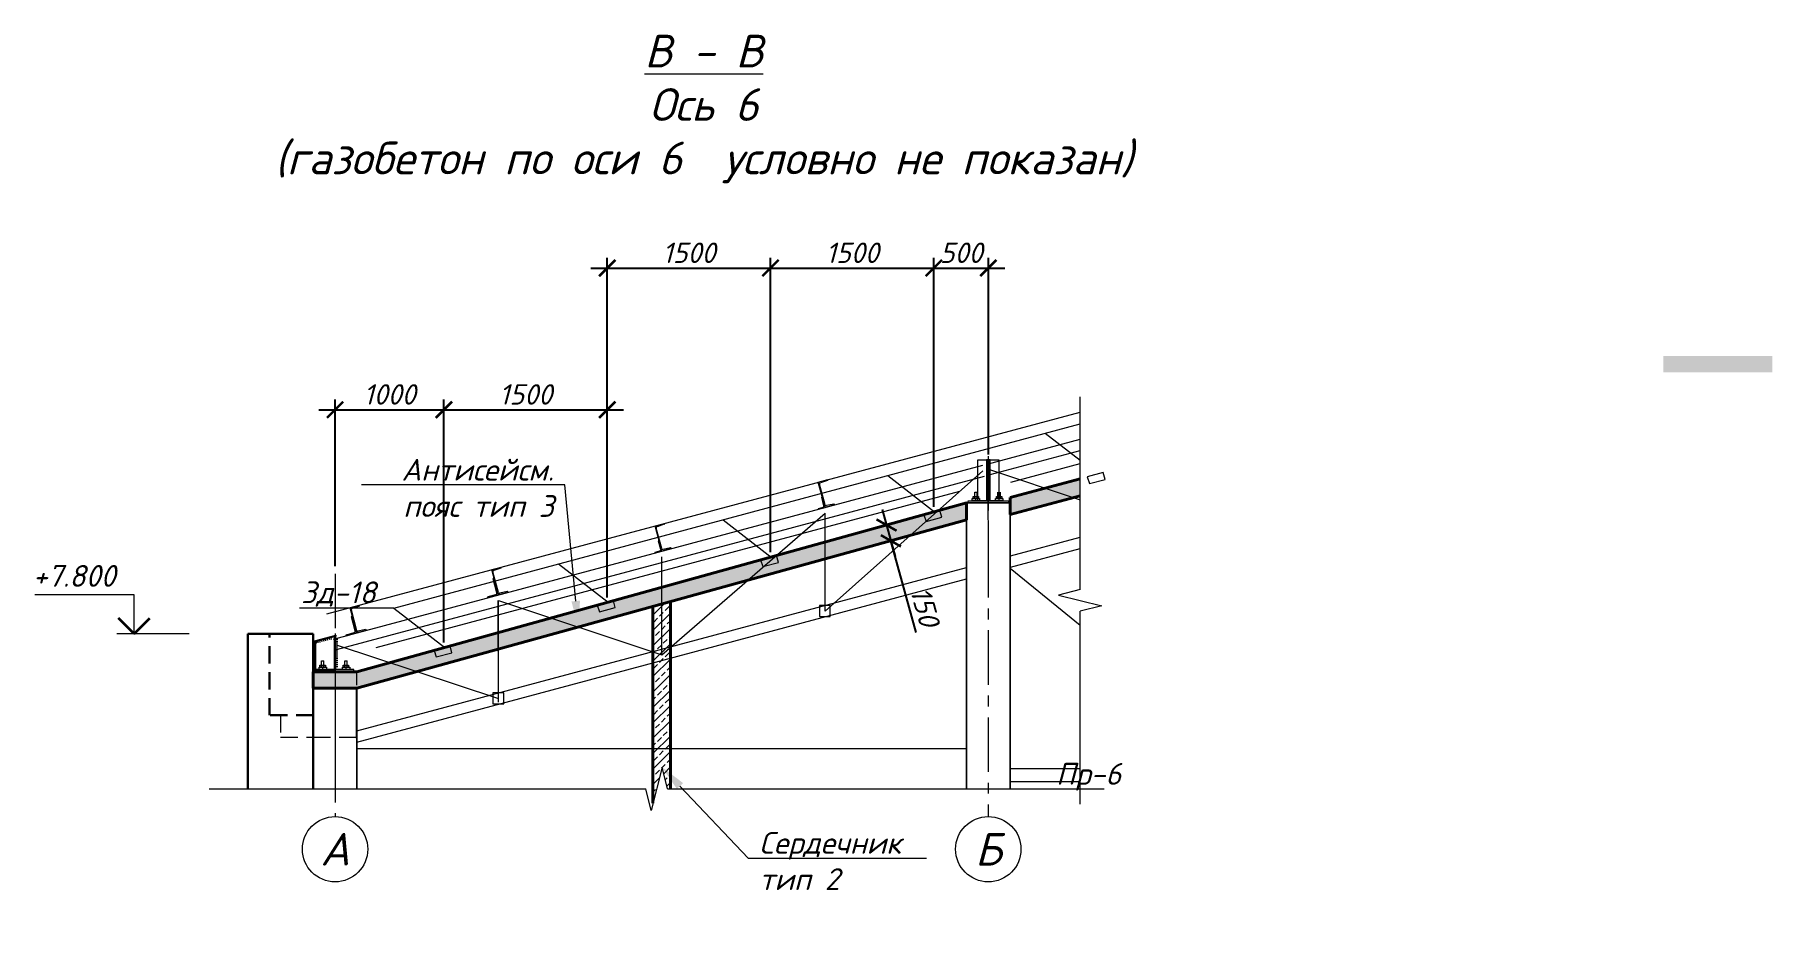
# Model space of a CAD drawing. Header units: millimetres. Extents: x -36573 to 311597, y -155058 to 0.
# Drawn here: x 210671 to 226630, y -75266 to -67014 of the extents above; entities that cross this region are included whole.
import ezdxf
from ezdxf import colors
from ezdxf.entities.mleader import LeaderData, LeaderLine
from ezdxf.math import Vec2, Vec3

# ---------------------------------------------------------------- set-up
doc = ezdxf.new("R2010")
doc.units = ezdxf.units.MM
doc.header["$MEASUREMENT"] = 0
for name, pattern in [('CENTERX2', [4, 2.5, -0.5, 0.5, -0.5]), ('Double Dashed', [1797.222233, 1325, -211.666656, 63.333344, -197.222233]), ('HIDDEN2', [4.7625, 3.175, -1.5875])]:
    doc.linetypes.add(name, pattern=pattern)
doc.layers.get('0').update_dxf_attribs({"lineweight": 5})
doc.layers.add('#Hatch', color=7, linetype='Continuous', lineweight=5, true_color=0xadadad)
doc.layers.add('#Каркас', color=7, linetype='Continuous', lineweight=5, true_color=0x757575)
for name, color, linetype, lineweight in [('#Бетон', 10, 'Continuous', 15), ('#Бетон монолитные пояса', 34, 'Continuous', 35), ('#Бетон сердечники', 12, 'Continuous', 40), ('#Выноски', 7, 'Continuous', 15), ('#Газобетон', 152, 'Continuous', 35), ('#размеры', 7, 'Continuous', 5), ('k_ Осевая', 8, 'CENTERX2', 9), ('Линия пунктир', 190, 'HIDDEN2', 9), ('Линия Тонкая', 252, 'Continuous', 9), ('подп стены Инжзащита_Ном._пера__99', 7, 'Continuous', 40), ('сварка', 7, 'Continuous', 13), ('текст_Ном._пера__1', 7, 'Continuous', 0), ('чертеж_Ном._пера__96', 7, 'Continuous', 13), ('чертеж_Ном._пера__98', 7, 'Continuous', 35), ('Штриховка', 7, 'Continuous', 9)]:
    doc.layers.add(name, color=color, linetype=linetype, lineweight=lineweight)
doc.layers.add('#стены наруж', color=7, linetype='Continuous')
doc.styles.add('STEP PR', font='isocpeui.ttf')
doc.dimstyles.new('SPDS', dxfattribs={"dimscale": 10, "dimtxt": 2.5, "dimasz": 2, "dimexe": 1.25, "dimexo": 0.625, "dimtad": 1, "dimdec": 0, "dimrnd": 0.001, "dimtxsty": 'STEP PR', "dimblk": 'ARCHTICK', "dimcen": 2.5, "dimdle": 2, "dimclrd": 256, "dimclre": 256, "dimclrt": 7, "dimadec": 0, "dimazin": 2, "dimtfac": 0.75, "dimtdec": 0, "dimtmove": 1, "dimatfit": 3, "dimfxl": 1, "dimtolj": 1, "dimarcsym": 1})
pattern_1 = [(45, (51388.36, 0), (-70.71068, 70.71068), []), (45, (51459.07, 0), (-70.71068, 70.71068), [50, -25])]

msp = doc.modelspace()

# ---------------------------------------------------------------- texts
at = {"layer": '#Выноски', "char_height": 200, "attachment_point": 7, "style": 'STEP PR'}
for s, insert in [('Зд-18', (213117.63777, -72266.67396)), ('Пр-6', (220052.22378, -73956.45189))]:
    msp.add_mtext(s, dxfattribs=dict(at, insert=insert))
at = {"layer": 'k_ Осевая', "color": 1, "linetype": 'ByBlock', "char_height": 300, "width": 484.8732214, "attachment_point": 5, "style": 'STEP PR'}
for s, insert in [('А', (213429.80754, -74494.48111)), ('Б', (219429.80754, -74494.48111))]:
    msp.add_mtext(s, dxfattribs=dict(at, insert=insert))
at = {"layer": 'подп стены Инжзащита_Ном._пера__99', "style": 'STEP PR'}
msp.add_text('+7.800', height=200, dxfattribs=at).set_placement((210652.70287, -72083.97113))
at = {"layer": 'текст_Ном._пера__1', "linetype": 'Continuous', "insert": (216816.26934, -67695.53107), "char_height": 300, "width": 11019.5755698, "attachment_point": 5, "line_spacing_factor": 0.981818, "style": 'STEP PR'}
msp.add_mtext('\\A1;{\\fISOCPEUR|b1|i1|c204|p34;\\LВ - В\\P\\A0;\\lОсь 6\\H1.3636x; \\H0.73333x;\\P(газобетон по оси 6  условно не показан)\\H1.3487x; }', dxfattribs=at)

# ---------------------------------------------------------------- blocks, each defined once
blk = doc.blocks.new('*U815')
for p, q in [((0, 0), (0, 240)), ((0, 240), (90, 240)), ((6, 22), (6, 218)), ((86, 232), (16, 228)), ((90, 240), (90, 236)), ((90, 0), (0, 0)), ((86, 8), (16, 12)), ((90, 4), (90, 0))]:
    blk.add_line(p, q)
for centre, radius, start, end in [((16, 218), 10.5, 92.7024, 180), ((86, 236), 4, 272.7024, 360), ((16, 22), 10.5, 180, 267.2976), ((86, 4), 4, 0, 87.2976)]:
    blk.add_arc(centre, radius, start, end)
blk = doc.blocks.new('*U814')
at = {"color": 0, "linetype": 'ByBlock', "lineweight": -2}
for p, q in [((0, 160), (-5, 160)), ((0, 0), (0, 160)), ((-100, 0), (-100, 5)), ((-100, 0), (0, 0)), ((-96, 9), (-22, 9)), ((-9, 22), (-9, 156))]:
    blk.add_line(p, q, dxfattribs=at)
for centre, radius, start, end in [((-5, 156), 4.3, 89.045, 179.9778), ((-96, 5), 4.3, 90, 180), ((-22, 22), 13, 270, 0)]:
    blk.add_arc(centre, radius, start, end, dxfattribs=at)
blk = doc.blocks.new('*U813')
at = {"color": 0, "linetype": 'ByBlock', "lineweight": -2}
for p, q in [((-63, 0), (-63, 3)), ((-63, 0), (0, 0)), ((-60, 6), (-16, 6)), ((-6, 16), (-6, 97)), ((0, 100), (-3, 100)), ((0, 0), (0, 100))]:
    blk.add_line(p, q, dxfattribs=at)
for centre, radius, start, end in [((-60, 3), 3.3, 90, 180), ((-16, 16), 10, 270, 0), ((-3, 97), 3.3, 89.045, 179.9778)]:
    blk.add_arc(centre, radius, start, end, dxfattribs=at)
blk = doc.blocks.new('*U824')
for points in [[(0, -0.5), (0, 0.5)], [(1, -0.5), (1, 0.5)], [(2, -0.5), (2, 0.5)], [(3, -0.5), (3, 0.5)], [(4, -0.5), (4, 0.5)], [(5, -0.5), (5, 0.5)], [(6, -0.5), (6, 0.5)], [(7, -0.5), (7, 0.5)], [(8, -0.5), (8, 0.5)], [(9, -0.5), (9, 0.5)], [(10, -0.5), (10, 0.5)], [(11, -0.5), (11, 0.5)], [(12, -0.5), (12, 0.5)], [(13, -0.5), (13, 0.5)], [(14, -0.5), (14, 0.5)]]:
    blk.add_lwpolyline(points)
blk = doc.blocks.new('*U806')
for points in [[(0, -0.5), (0, 0.5)], [(1, -0.5), (1, 0.5)], [(2, -0.5), (2, 0.5)], [(3, -0.5), (3, 0.5)], [(4, -0.5), (4, 0.5)], [(5, -0.5), (5, 0.5)], [(6, -0.5), (6, 0.5)], [(7, -0.5), (7, 0.5)]]:
    blk.add_lwpolyline(points)
blk = doc.blocks.new('_ArchTick')
at = {"color": 0, "linetype": 'ByBlock', "const_width": 0.15}
blk.add_lwpolyline([(-0.5, -0.5), (0.5, 0.5)], dxfattribs=at)
blk = doc.blocks.new('*D1034')
at = {"layer": '#размеры', "lineweight": -2, "transparency": 16777216}
for p, q in [((218350, -71557), (218585, -71492)), ((218455, -71373), (218575, -71806)), ((218390, -71702), (218625, -71637)), ((218768, -72505), (218535, -71662))]:
    blk.add_line(p, q, dxfattribs=at)
at = {"layer": 'Defpoints', "color": 0, "transparency": 16777216}
for p in [(218305, -71570), (218345, -71714), (218535, -71662)]:
    blk.add_point(p, dxfattribs=at)
at = {"layer": '#размеры', "lineweight": -2, "transparency": 16777216, "xscale": 150, "yscale": 150, "zscale": 150}
for p, rotation in [((218495, -71517), 105.4705373102723), ((218535, -71662), 285.4705373102723)]:
    blk.add_blockref('_ArchTick', p, dxfattribs=dict(at, rotation=rotation))
at = {"layer": '#размеры', "color": 7, "lineweight": 5, "transparency": 16777216, "insert": (218848, -72266), "char_height": 187.5, "attachment_point": 5, "rotation": 285.4705, "style": 'STEP PR'}
blk.add_mtext('\\A1;150', dxfattribs=at)
blk = doc.blocks.new('*D1042')
at = {"layer": '#размеры', "lineweight": -2, "transparency": 16777216}
for p, q in [((213430, -71895), (213430, -70364)), ((214430, -72596), (214430, -70364)), ((213280, -70458), (214580, -70458))]:
    blk.add_line(p, q, dxfattribs=at)
at = {"layer": 'Defpoints', "color": 0, "transparency": 16777216}
for p in [(214430, -70458), (213430, -71942), (214430, -72643)]:
    blk.add_point(p, dxfattribs=at)
at = {"layer": '#размеры', "lineweight": -2, "transparency": 16777216, "xscale": 150, "yscale": 150, "zscale": 150, "rotation": 180}
blk.add_blockref('_ArchTick', (213430, -70458), dxfattribs=at)
at = {"layer": '#размеры', "lineweight": -2, "transparency": 16777216, "xscale": 150, "yscale": 150, "zscale": 150}
blk.add_blockref('_ArchTick', (214430, -70458), dxfattribs=at)
at = {"layer": '#размеры', "color": 7, "lineweight": 5, "transparency": 16777216, "insert": (213930, -70317), "char_height": 187.5, "attachment_point": 5, "style": 'STEP PR'}
blk.add_mtext('\\A1;1000', dxfattribs=at)
blk = doc.blocks.new('*D1043')
at = {"layer": '#размеры', "lineweight": -2, "transparency": 16777216}
for p, q in [((214430, -72596), (214430, -70364)), ((215930, -72181), (215930, -70364)), ((214280, -70458), (216080, -70458))]:
    blk.add_line(p, q, dxfattribs=at)
at = {"layer": 'Defpoints', "color": 0, "transparency": 16777216}
for p in [(215930, -70458), (215930, -72228), (214430, -72643)]:
    blk.add_point(p, dxfattribs=at)
at = {"layer": '#размеры', "lineweight": -2, "transparency": 16777216, "xscale": 150, "yscale": 150, "zscale": 150, "rotation": 180}
blk.add_blockref('_ArchTick', (214430, -70458), dxfattribs=at)
at = {"layer": '#размеры', "lineweight": -2, "transparency": 16777216, "xscale": 150, "yscale": 150, "zscale": 150}
blk.add_blockref('_ArchTick', (215930, -70458), dxfattribs=at)
at = {"layer": '#размеры', "color": 7, "lineweight": 5, "transparency": 16777216, "insert": (215180, -70317), "char_height": 187.5, "attachment_point": 5, "style": 'STEP PR'}
blk.add_mtext('\\A1;1500', dxfattribs=at)
blk = doc.blocks.new('*D1044')
at = {"layer": '#размеры', "lineweight": -2, "transparency": 16777216}
for p, q in [((215930, -72181), (215930, -69062)), ((217430, -71766), (217430, -69062)), ((215780, -69156), (217580, -69156))]:
    blk.add_line(p, q, dxfattribs=at)
at = {"layer": 'Defpoints', "color": 0, "transparency": 16777216}
for p in [(217430, -69156), (217430, -71813), (215930, -72228)]:
    blk.add_point(p, dxfattribs=at)
at = {"layer": '#размеры', "lineweight": -2, "transparency": 16777216, "xscale": 150, "yscale": 150, "zscale": 150, "rotation": 180}
blk.add_blockref('_ArchTick', (215930, -69156), dxfattribs=at)
at = {"layer": '#размеры', "lineweight": -2, "transparency": 16777216, "xscale": 150, "yscale": 150, "zscale": 150}
blk.add_blockref('_ArchTick', (217430, -69156), dxfattribs=at)
at = {"layer": '#размеры', "color": 7, "lineweight": 5, "transparency": 16777216, "insert": (216680, -69016), "char_height": 187.5, "attachment_point": 5, "style": 'STEP PR'}
blk.add_mtext('\\A1;1500', dxfattribs=at)
blk = doc.blocks.new('*D1045')
at = {"layer": '#размеры', "lineweight": -2, "transparency": 16777216}
for p, q in [((217430, -71766), (217430, -69062)), ((218930, -71351), (218930, -69062)), ((217280, -69156), (219080, -69156))]:
    blk.add_line(p, q, dxfattribs=at)
at = {"layer": 'Defpoints', "color": 0, "transparency": 16777216}
for p in [(218930, -69156), (218930, -71397), (217430, -71813)]:
    blk.add_point(p, dxfattribs=at)
at = {"layer": '#размеры', "lineweight": -2, "transparency": 16777216, "xscale": 150, "yscale": 150, "zscale": 150, "rotation": 180}
blk.add_blockref('_ArchTick', (217430, -69156), dxfattribs=at)
at = {"layer": '#размеры', "lineweight": -2, "transparency": 16777216, "xscale": 150, "yscale": 150, "zscale": 150}
blk.add_blockref('_ArchTick', (218930, -69156), dxfattribs=at)
at = {"layer": '#размеры', "color": 7, "lineweight": 5, "transparency": 16777216, "insert": (218180, -69016), "char_height": 187.5, "attachment_point": 5, "style": 'STEP PR'}
blk.add_mtext('\\A1;1500', dxfattribs=at)
blk = doc.blocks.new('*D1058')
at = {"layer": '#размеры', "lineweight": -2, "transparency": 16777216}
for p, q in [((218930, -71351), (218930, -69062)), ((219430, -70870), (219430, -69062)), ((218780, -69156), (219580, -69156))]:
    blk.add_line(p, q, dxfattribs=at)
at = {"layer": 'Defpoints', "color": 0, "transparency": 16777216}
for p in [(219430, -69156), (219430, -70917), (218930, -71397)]:
    blk.add_point(p, dxfattribs=at)
at = {"layer": '#размеры', "lineweight": -2, "transparency": 16777216, "xscale": 150, "yscale": 150, "zscale": 150, "rotation": 180}
blk.add_blockref('_ArchTick', (218930, -69156), dxfattribs=at)
at = {"layer": '#размеры', "lineweight": -2, "transparency": 16777216, "xscale": 150, "yscale": 150, "zscale": 150}
blk.add_blockref('_ArchTick', (219430, -69156), dxfattribs=at)
at = {"layer": '#размеры', "color": 7, "lineweight": 5, "transparency": 16777216, "insert": (219180, -69016), "char_height": 187.5, "attachment_point": 5, "style": 'STEP PR'}
blk.add_mtext('\\A1;500', dxfattribs=at)
blk = doc.blocks.new('Отметка высоты (ГОСТ)[26]_3', base_point=(115341, -142))
at = {"layer": 'чертеж_Ном._пера__96', "linetype": 'Continuous', "lineweight": 5}
for p, q in [((115341, -142), (115341, 308)), ((115341, 308), (116483, 308)), ((114709, -142), (115541, -142))]:
    blk.add_line(p, q, dxfattribs=at)
at = {"layer": 'чертеж_Ном._пера__98', "linetype": 'Continuous'}
for q in [(115161, 38), (115521, 38)]:
    blk.add_line((115341, -142), q, dxfattribs=at)
blk = doc.blocks.new('*U1062')
at = {"color": 0, "linetype": 'ByBlock', "lineweight": -2}
for p, q in [((25.064, 0), (25.376, 1.25)), ((25.376, 1.25), (26.001, -1.25)), ((25.064, 0), (0, 0)), ((26.001, -1.25), (26.314, 0)), ((51.377, 0), (26.314, 0))]:
    blk.add_line(p, q, dxfattribs=at)
blk = doc.blocks.new('*U3590')
at = {"color": 0, "linetype": 'ByBlock', "lineweight": -2}
for p, q in [((11.065, 0), (11.378, 1.25)), ((11.378, 1.25), (12.003, -1.25)), ((11.065, 0), (0, 0)), ((12.003, -1.25), (12.315, 0)), ((23.38, 0), (12.315, 0))]:
    blk.add_line(p, q, dxfattribs=at)

# ---------------------------------------------------------------- dimensions: what is measured, and where the dimension line sits
at = {"layer": '#размеры', "lineweight": 5}
for base, p1, p2, picture, middle in [((217429.80754, -69156.21977), (215929.80754, -72227.73921), (217429.80754, -71812.58293), '*D1044', (216679.80754, -69015.59477)), ((218929.80754, -69156.21977), (217429.80754, -71812.58293), (218929.80754, -71397.42665), '*D1045', (218179.80754, -69015.59477)), ((219429.80754, -69156.21977), (218929.80754, -71397.42665), (219429.80754, -70916.56249), '*D1058', (219179.80754, -69015.59477)), ((214429.80754, -70457.6726), (213429.80754, -71941.6853), (214429.80754, -72642.89549), '*D1042', (213929.80754, -70317.0476)), ((215929.80754, -70457.6726), (214429.80754, -72642.89549), (215929.80754, -72227.73921), '*D1043', (215179.80754, -70317.0476))]:
    dim = msp.add_linear_dim(base=base, p1=p1, p2=p2, dimstyle='SPDS', override={"dimscale": 75}, dxfattribs=at)
    dim.commit()
    dim.dimension.update_dxf_attribs({"geometry": picture, "text_midpoint": middle})
dim = msp.add_linear_dim(base=(218534.70261, -71661.66892), p1=(218304.906, -71569.63077), p2=(218344.91742, -71714.19593), angle=285.47053731, dimstyle='SPDS', override={"dimscale": 75}, dxfattribs=at)
dim.commit()
dim.dimension.update_dxf_attribs({"geometry": '*D1034', "text_midpoint": (218780.35296, -72284.46055), "dimtype": 161})

# ---------------------------------------------------------------- hatches: boundary and pattern name
at = {"layer": '#Hatch'}
h = msp.add_hatch(dxfattribs=at)
h.set_pattern_fill('ANSI33', color=256, scale=400)
h.set_pattern_definition(pattern_1)
h.paths.add_polyline_path([(213229.80754, -72864.39539), (213229.88271, -73014.39536), (213629.58193, -73014.19506), (219229.80754, -71470.03455), (219229.80754, -71314.39539), (213629.50687, -72864.39539), (213230.91617, -72864.39539)])
h.paths.add_polyline_path([(226630.10822, -69965.10056), (225630.00799, -69965.10056), (225630.00799, -70114.39539), (226630.10822, -70114.39539)])
h.paths.add_polyline_path([(220273.58507, -71247.37458), (220273.58507, -71092.0857), (219630.35888, -71264.39539), (219629.80754, -71419.83197)])
h = msp.add_hatch(dxfattribs=at)
h.set_pattern_fill('ANSI33', color=256, scale=400)
h.set_pattern_definition(pattern_1)
h.paths.add_polyline_path([(216349.80754, -74071.48921), (216432.70853, -73739.88527), (216482.70853, -73939.88527), (216509.80754, -73939.88527), (216509.80754, -72222.85127), (216349.80754, -72267.13461)])
at = {"layer": '#Каркас', "true_color": 0x8f8f8f}
msp.add_hatch(color=252, dxfattribs=at).paths.add_polyline_path([(213253.98247, -72604.16139), (213271.47417, -72582.60225), (213254.47328, -72587.10646)])

# ---------------------------------------------------------------- linework, layer by layer
at = {"layer": '#Бетон'}
for points in [[(220338.57202, -71075.48761), (220357.78693, -71136.11541), (220502.94865, -71097.23748), (220485.66155, -71034.77751), (220338.57202, -71075.48761)], [(219229.80754, -73939.88527), (219229.80754, -71314.39539), (219629.80754, -71314.39539), (219629.80754, -73939.88527)], [(219229.80754, -71314.39539), (219229.80754, -73939.88527)], [(219629.80754, -73939.88527), (219629.80754, -71314.39539), (219229.80754, -71314.39539)], [(218838.57202, -71422.67798), (218857.78693, -71483.30579), (219002.94865, -71444.42786), (218985.66155, -71381.96789), (218838.57202, -71422.67798)], [(217338.57202, -71837.83426), (217357.78693, -71898.46207), (217502.94865, -71859.58414), (217485.66155, -71797.12417), (217338.57202, -71837.83426)], [(215838.57202, -72252.99054), (215857.78693, -72313.61835), (216002.94865, -72274.74042), (215985.66155, -72212.28045), (215838.57202, -72252.99054)], [(214338.57202, -72668.14682), (214357.78693, -72728.77463), (214502.94865, -72689.8967), (214485.66155, -72627.43673), (214338.57202, -72668.14682)], [(213229.80754, -73939.88527), (213229.80754, -73017.17342), (213629.58193, -73014.19506), (213629.64522, -73939.88527)], [(213628.61761, -73939.88527), (213628.15372, -73014.19577)]]:
    msp.add_lwpolyline(points, dxfattribs=at)
at = {"layer": '#Бетон монолитные пояса', "lineweight": 40}
for points in [[(219630.35888, -71264.39539), (220273.58507, -71092.0857)], [(219229.80754, -71314.39539), (213629.50687, -72864.39539)], [(219229.80754, -71470.03455), (219229.80754, -71314.39539)], [(219629.80754, -71419.83197), (220273.58507, -71247.37458)], [(220273.58507, -71247.37458), (219629.80754, -71419.83197)], [(219629.80754, -71419.83197), (219629.80754, -71264.39539)], [(219229.80754, -71470.03455), (213629.58193, -73014.19506)], [(213629.50687, -72864.39539), (213229.80754, -72864.39539), (213229.80754, -73014.39539), (213629.58193, -73014.19506)]]:
    msp.add_lwpolyline(points, dxfattribs=at)
at = {"layer": '#Бетон монолитные пояса'}
msp.add_lwpolyline([(213229.80754, -72864.39539), (213229.88271, -73014.39536), (213629.58193, -73014.19506), (219229.80754, -71470.03455), (219229.80754, -71314.39539), (213629.50687, -72864.39539), (213230.91617, -72864.39539)], close=True, dxfattribs=at)
msp.add_lwpolyline([(219630.35888, -71264.39539), (219629.80754, -71419.83197)], dxfattribs=at)
at = {"layer": '#Бетон сердечники', "color": 14, "lineweight": 40}
for points in [[(216349.80754, -74071.48921), (216349.80754, -72267.13461)], [(216509.80754, -72222.85127), (216509.80754, -73939.88527)]]:
    msp.add_lwpolyline(points, dxfattribs=at)
at = {"layer": '#Выноски'}
for points in [[(213970.73363, -72280.54407), (220273.58507, -70586.97388)], [(219951.99302, -70673.38536), (220273.58507, -70922.19921)], [(218505.57952, -71062.03529), (218936.63182, -71395.53789)], [(216993.96422, -71468.20488), (217436.63182, -71810.69417)], [(215482.34892, -71874.37447), (215936.63182, -72225.85045)], [(213970.73363, -72280.54407), (213104.35635, -72280.54407)], [(213970.73363, -72280.54407), (214436.63182, -72641.00673)]]:
    msp.add_lwpolyline(points, dxfattribs=at)
at = {"layer": '#Газобетон', "lineweight": 30}
for points in [[(212628.07452, -72517.45029), (212628.07452, -73939.88527)], [(212628.07452, -72517.45029), (213229.80754, -72517.45029)], [(213229.80754, -73939.88527), (213229.80754, -72517.35339), (213229.80754, -72517.35339)]]:
    msp.add_lwpolyline(points, dxfattribs=at)
at = {"layer": '#Каркас'}
for p, q in [((213353.94387, -72333.12807), (220273.58507, -70479.01579)), ((219418.72227, -70956.54193), (220273.58507, -70727.48213)), ((219446.21645, -71052.68801), (220273.58507, -70830.99526)), ((213416.06045, -72564.95032), (219379.80754, -70966.9691)), ((219432.46936, -71004.61497), (220273.58507, -71284.95859)), ((219636.89041, -71123.14099), (220273.58507, -70952.53917)), ((213443.55463, -72661.0964), (219393.55463, -71066.79871)), ((217929.80754, -72307.25199), (219379.80754, -71018.72566)), ((213806.80359, -72642.55812), (219169.4761, -71205.63435)), ((216429.80734, -72708.33622), (217929.80734, -71406.41243)), ((217929.80734, -72306.41243), (217929.80734, -71406.41243)), ((219632.46936, -71799.26857), (220273.58507, -71627.48213)), ((216429.80734, -72708.33622), (216429.80734, -71808.33622)), ((219632.46936, -71902.7817), (220273.58507, -71730.99526)), ((213629.80754, -73407.67696), (219230.92611, -71906.86176)), ((213629.80754, -73511.19009), (219230.89984, -72010.38193)), ((214930.18234, -73110.26001), (214930.18234, -72210.15953)), ((214930.18234, -72210.15953), (216429.80734, -72708.33622)), ((213253.98247, -72604.16139), (213271.47417, -72582.60225)), ((213429.80754, -72613.02336), (214929.80754, -73111.09957))]:
    msp.add_line(p, q, dxfattribs=at)
at = {"layer": '#Каркас', "linetype": 'Double Dashed'}
for points in [[(219527.565, -71294.39539), (219332.05008, -71294.39539), (219332.05008, -70916.56249), (219527.565, -70916.56249)], [(219614.94144, -71314.39539), (219244.67365, -71314.39539), (219244.67365, -71294.39539), (219614.94144, -71294.39539)], [(217878.36992, -72355.94581), (217978.36952, -72355.94581), (217978.36952, -72255.94621), (217878.36992, -72255.94621)], [(217878.41485, -72355.93377), (217978.41445, -72355.93377), (217978.41445, -72255.93417), (217878.41485, -72255.93417)], [(214879.80774, -73159.40812), (214979.80734, -73159.40812), (214979.80734, -73059.40852), (214879.80774, -73059.40852)]]:
    msp.add_lwpolyline(points, close=True, dxfattribs=at)
for points in [[(219424.80754, -71294.39539), (219424.80754, -70916.56249), (219413.80754, -70916.56249), (219413.80754, -71294.39539), (219424.80754, -71294.39539)], [(219431.07647, -71938.02336), (219429.80754, -71005.3282)], [(219445.80754, -71294.39539), (219445.80754, -70916.56249), (219434.80754, -70916.56249), (219434.80754, -71294.39539), (219445.80754, -71294.39539)], [(219629.80754, -71913.85494), (220273.58507, -72436.72897)], [(214930.44201, -73143.66839), (214929.17308, -72210.97324)]]:
    msp.add_lwpolyline(points, dxfattribs=at)
at = {"layer": '#Каркас'}
msp.add_lwpolyline([(220273.58507, -73874.39539), (219629.80754, -73874.39539), (219629.80754, -73754.39539), (220273.58507, -73754.39539)], dxfattribs=at)
at = {"layer": '#стены наруж'}
msp.add_lwpolyline([(213229.80754, -72864.39539), (213229.80754, -73017.17342)], dxfattribs=at)
for p, q in [((219315.61795, -71294.39539), (219315.61795, -71279.39539)), ((219529.80235, -71294.39539), (219529.80235, -71279.39539)), ((213316.4259, -72842.80687), (213316.4259, -72827.80687)), ((213530.6103, -72842.80687), (213530.6103, -72827.80687))]:
    msp.add_line(p, q)
at = {"layer": 'Defpoints'}
for points in [[(219429.80754, -71294.39539), (219429.80754, -70916.56249), (219424.80754, -70916.56249), (219424.80754, -71294.39539), (219429.80754, -71294.39539)], [(219434.80754, -71294.39539), (219434.80754, -70916.56249), (219429.80754, -70916.56249), (219429.80754, -71294.39539), (219434.80754, -71294.39539)]]:
    msp.add_lwpolyline(points, dxfattribs=at)
at = {"layer": 'k_ Осевая', "ltscale": 200}
for points in [[(219429.80754, -70083.65083), (219429.80754, -74194.48111)], [(213429.80754, -70363.9226), (213429.80754, -74194.48111)]]:
    msp.add_lwpolyline(points, dxfattribs=at)
at = {"layer": 'k_ Осевая', "ltscale": 500}
msp.add_lwpolyline([(213429.80754, -72514.39539), (213429.80754, -73939.88527)], dxfattribs=at)
at = {"layer": 'k_ Осевая', "color": 254, "linetype": 'ByBlock', "lineweight": 15, "ltscale": 10}
for centre in [(213429.80754, -74494.48111), (219429.80754, -74494.48111)]:
    msp.add_circle(centre, 300, dxfattribs=at)
at = {"layer": 'Линия пунктир', "lineweight": 30, "ltscale": 50}
msp.add_lwpolyline([(213229.80754, -73264.39539), (212828.98211, -73264.39539), (212828.98211, -72517.35339), (213229.80754, -72517.35339)], close=True, dxfattribs=at)
at = {"layer": 'Линия пунктир', "lineweight": 5, "ltscale": 50}
msp.add_lwpolyline([(213229.80754, -72864.39539), (213229.80754, -73264.39539), (212929.80754, -73264.39539), (212929.80754, -73464.39539), (213229.80754, -73464.39539), (213629.80754, -73464.39539), (213629.50687, -72864.39539), (213229.80754, -72864.39539)], dxfattribs=at)
at = {"layer": 'Линия Тонкая'}
for p, q in [((219304.50749, -71274.39539), (219304.50749, -71214.39539)), ((219304.50749, -71214.39539), (219326.73879, -71214.39539)), ((219326.73879, -71274.39539), (219326.73879, -71214.39539)), ((219518.69189, -71274.39539), (219518.69189, -71214.39539)), ((219540.92319, -71274.39539), (219540.92319, -71214.39539)), ((213253.98247, -72842.80687), (213253.98247, -72587.36203)), ((213425.91463, -72842.80687), (213425.91463, -72540.57648)), ((213305.31544, -72822.80687), (213305.31544, -72762.80687)), ((213305.31544, -72762.80687), (213327.54674, -72762.80687)), ((213327.54674, -72822.80687), (213327.54674, -72762.80687)), ((213519.49984, -72822.80687), (213519.49984, -72762.80687)), ((213519.49984, -72762.80687), (213541.73114, -72762.80687)), ((213541.73114, -72822.80687), (213541.73114, -72762.80687))]:
    msp.add_line(p, q, dxfattribs=at)
for points in [[(219349.61767, -71294.39539), (219281.62861, -71294.39539), (219281.62861, -71274.39539), (219349.61767, -71274.39539)], [(219339.61767, -71274.39539), (219289.61767, -71274.39539), (219289.61767, -71254.39539), (219339.61767, -71254.39539)], [(219563.80207, -71294.39539), (219495.81301, -71294.39539), (219495.81301, -71274.39539), (219563.80207, -71274.39539)], [(219553.80207, -71274.39539), (219503.80207, -71274.39539), (219503.80207, -71254.39539), (219553.80207, -71254.39539)], [(213240.22097, -72842.80687), (213435.73589, -72842.80687), (213435.73589, -72537.90395), (213240.22097, -72591.10676)], [(213230.91617, -72864.39539), (213601.18396, -72864.39539), (213601.18396, -72844.39539), (213230.91617, -72844.39539)], [(213350.42562, -72842.80687), (213282.43656, -72842.80687), (213282.43656, -72822.80687), (213350.42562, -72822.80687)], [(213340.42562, -72822.80687), (213290.42562, -72822.80687), (213290.42562, -72802.80687), (213340.42562, -72802.80687)], [(213564.61002, -72842.80687), (213496.62096, -72842.80687), (213496.62096, -72822.80687), (213564.61002, -72822.80687)], [(213554.61002, -72822.80687), (213504.61002, -72822.80687), (213504.61002, -72802.80687), (213554.61002, -72802.80687)]]:
    msp.add_lwpolyline(points, close=True, dxfattribs=at)
for points in [[(213240.22097, -72591.10676), (213240.22097, -72581.10676), (213435.73589, -72527.90395), (213435.73589, -72537.90395), (213240.22097, -72591.10676)], [(213240.22097, -72591.10676), (213435.73589, -72537.90395)]]:
    msp.add_lwpolyline(points, dxfattribs=at)
at = {"layer": 'Штриховка'}
msp.add_lwpolyline([(213629.80754, -73568.95161), (219229.80754, -73568.95161)], dxfattribs=at)

# ---------------------------------------------------------------- block references
at = {"layer": '#Каркас', "rotation": 15}
for name, p in [('*U815', (217930.46924, -71354.47851)), ('*U813', (217930.46924, -71354.47851)), ('*U815', (216430.46924, -71756.4023)), ('*U813', (216430.46924, -71756.4023)), ('*U815', (214930.46924, -72158.32609)), ('*U814', (214930.46924, -72158.32609)), ('*U815', (213629.80754, -72507.67696)), ('*U814', (213629.80754, -72507.67696))]:
    msp.add_blockref(name, p, dxfattribs=at)
at = {"xscale": -160, "yscale": 160, "zscale": 160, "rotation": 90}
msp.add_blockref('*U3590', (220273.58507, -70339.01579), dxfattribs=at)
at = {"xscale": -160, "yscale": 160, "zscale": 160}
msp.add_blockref('*U1062', (220492.90372, -73939.88527), dxfattribs=at)
at = {"layer": 'сварка', "xscale": 18, "yscale": 18, "zscale": 18}
for name, p, rotation in [('*U806', (213273.71402, -72591.32001), 15.22253172593851), ('*U824', (213444.73589, -72819.20146), 90)]:
    msp.add_blockref(name, p, dxfattribs=dict(at, rotation=rotation))
at = {"layer": 'чертеж_Ном._пера__96', "linetype": 'Continuous', "xscale": -0.8, "yscale": 0.8, "zscale": 0.8}
msp.add_blockref('Отметка высоты (ГОСТ)[26]_3', (211584.90922, -72517.45029), dxfattribs=at)

msp.set_redraw_order([(e.dxf.handle, doc.entitydb.next_handle()) for e in msp.query("TEXT MTEXT ATTDEF DIMENSION ARC_DIMENSION")])  # texts and dimensions are drawn at this point

# ---------------------------------------------------------------- leaders
at = {"layer": '#Выноски'}
ml = msp.add_multileader_mtext('Standard', dxfattribs=at)
ml.set_content('Антисейсм.\\Pпояс{\\A1; тип 3     } ', color=256, style='STEP PR')
ml.set_leader_properties(color=256, linetype='ByLayer', lineweight=-1)
ml.build(insert=Vec2(0, 0))
ml.multileader.update_dxf_attribs({"text_left_attachment_type": 6, "text_right_attachment_type": 6, "dogleg_length": 0, "arrow_head_size": 240})
ctx = ml.context
ctx.base_point, ctx.char_height, ctx.arrow_head_size, ctx.landing_gap_size, ctx.plane_origin = Vec3(213899.80976, -71148.76709), 200, 240, 100, Vec3(223068.2167, -85967.78663)
ctx.left_attachment, ctx.right_attachment, ctx.text_align_type = 6, 6, 2
notes = []
notes.append((ctx, [(1, (1, 1, 0), (215539.80976, -71148.76709), (-1, 0), 0, [(0, [(215662.85982, -72453.5556)], 0, [])])]))
ctx.mtext.insert, ctx.mtext.rotation, ctx.mtext.defined_height, ctx.mtext.alignment, ctx.mtext.flow_direction = Vec3(215439.80976, -70908.76709), 6.2831853072, 130.94404, 3, 5
ml = msp.add_multileader_mtext('Standard', dxfattribs=at)
ml.set_content('Сердечник \\P{\\A1;тип 2     } ', color=256, style='STEP PR')
ml.set_leader_properties(color=256, linetype='ByLayer', lineweight=-1)
ml.build(insert=Vec2(0, 0))
ml.multileader.update_dxf_attribs({"text_left_attachment_type": 6, "text_right_attachment_type": 6, "dogleg_length": 0, "arrow_head_size": 240})
ctx = ml.context
ctx.base_point, ctx.char_height, ctx.arrow_head_size, ctx.landing_gap_size, ctx.plane_origin = Vec3(217225.43698, -74575.81187), 200, 240, 100, Vec3(226556.38783, -85391.78223)
ctx.left_attachment, ctx.right_attachment = 6, 6
notes.append((ctx, [(0, (1, 1, 0), (217225.43698, -74575.81187), (1, 0), 0, [(0, [(216432.70853, -73739.88527)], 0, [])])]))
ctx.mtext.insert, ctx.mtext.rotation, ctx.mtext.defined_height, ctx.mtext.flow_direction = Vec3(217325.43698, -74335.81187), 6.2831853072, 130.94404, 5
for ctx, leaders in notes:
    for number, flags, end, landing, length, lines in leaders:
        leader = LeaderData()
        leader.index, (leader.has_last_leader_line, leader.has_dogleg_vector, leader.attachment_direction) = number, flags
        leader.last_leader_point, leader.dogleg_vector, leader.dogleg_length = Vec3(end), Vec3(landing), length
        for number, points, colour, breaks in lines:
            line = LeaderLine()
            line.index, line.vertices, line.color, line.breaks = number, Vec3.list(points), colors.encode_raw_color(colour), breaks
            leader.lines.append(line)
        ctx.leaders.append(leader)

doc.saveas('drawing.dxf')
